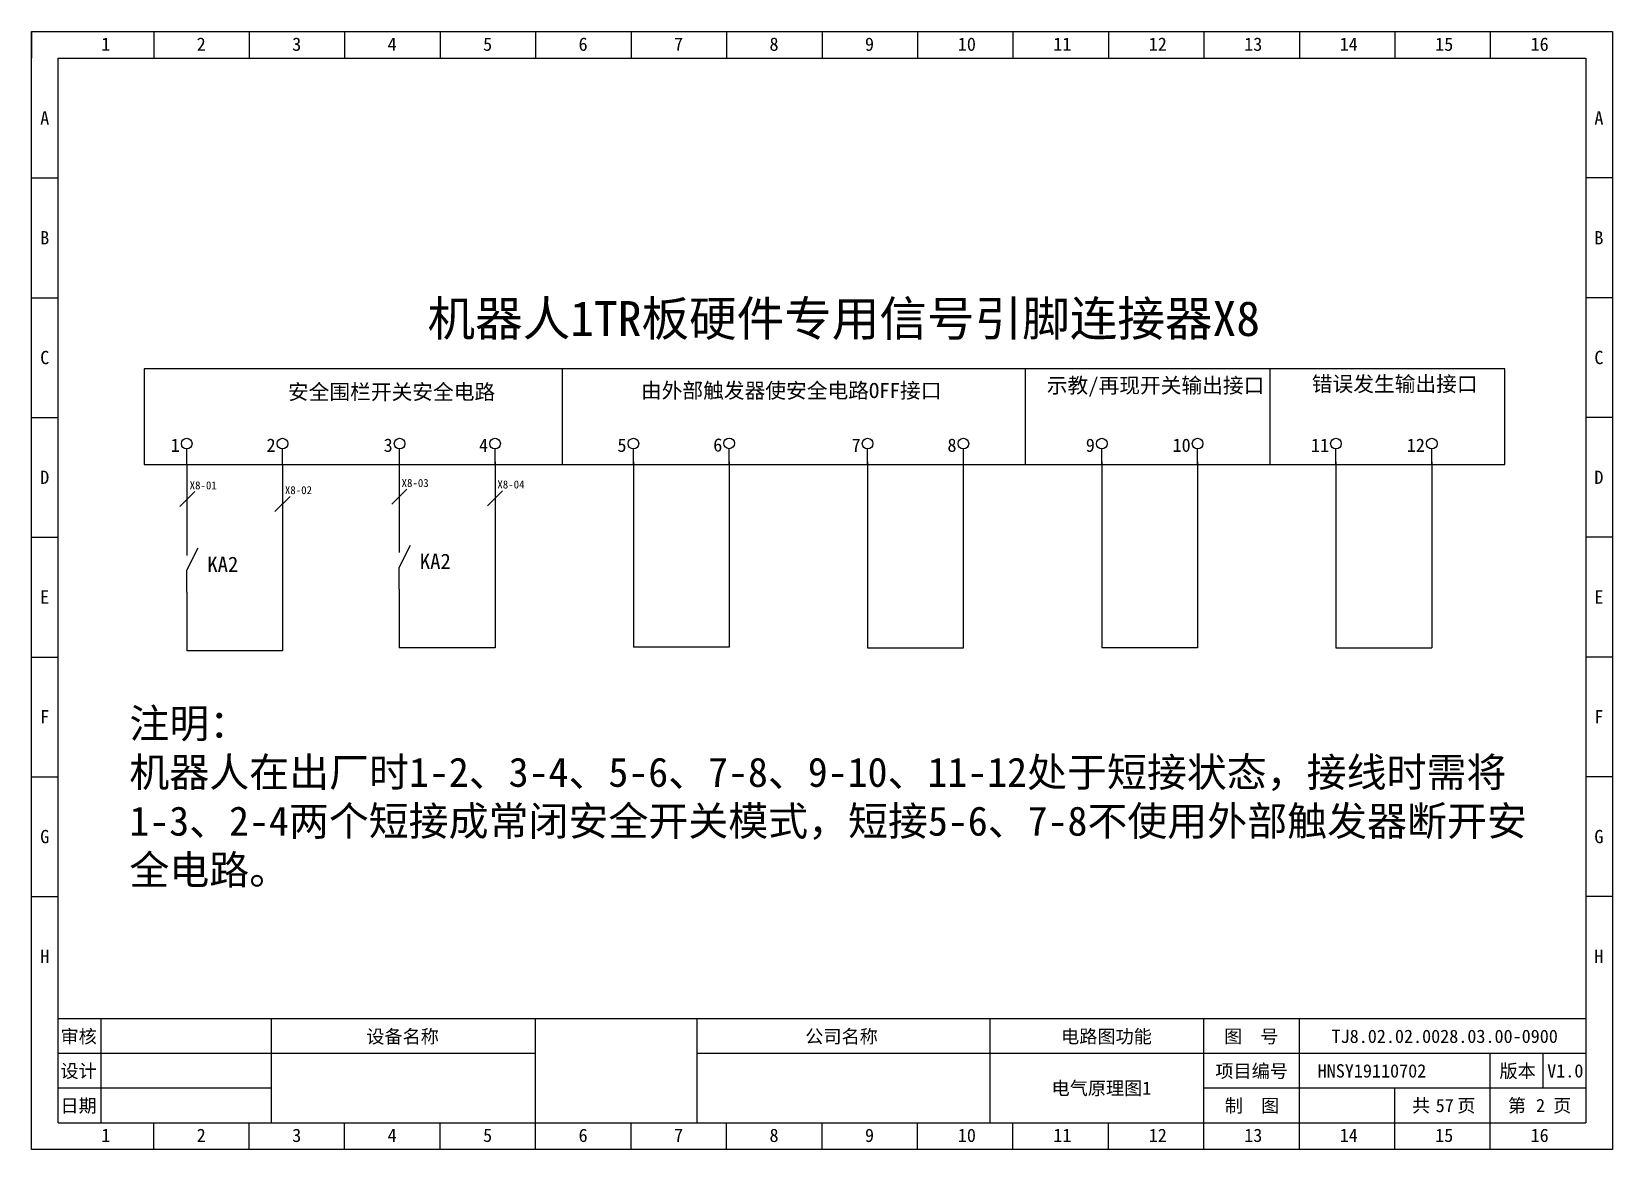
# Model space of a CAD drawing. Header units: millimetres. Extents: x 914 to 910632, y -176 to 682692.
# Drawn here: x 1900.1 to 2197.1, y 3046.2 to 3256.2 of the extents above; entities that cross this region are included whole.
import ezdxf
from ezdxf.enums import TextEntityAlignment as Align

# ---------------------------------------------------------------- set-up
doc = ezdxf.new("R2010")
doc.units = ezdxf.units.MM
doc.styles.get("Standard").update_dxf_attribs({"font": 'arial.ttf'})
doc.styles.add('宋体', font='')
doc.styles.get('宋体').set_extended_font_data('宋体')

msp = doc.modelspace()

# ---------------------------------------------------------------- texts
at = {"color": 7, "style": '宋体'}
for s, height, p in [('机器人1TR板硬件专用信号引脚连接器X8', 6.55546, (2130.906, 3205.593)), ('安全围栏开关安全电路', 2.8548, (1987.21, 3189.957)), ('由外部触发器使安全电路OFF接口', 2.85481, (2071.046, 3190.218)), ('示教/再现开关输出接口', 2.85481, (2131.726, 3191.18)), ('错误发生输出接口', 2.8548, (2171.786, 3191.458)), ('KA2', 2.8548, (1938.945, 3157.577)), ('KA2', 2.8548, (1978.871, 3158.135))]:
    msp.add_text(s, height=height, dxfattribs=at).set_placement(p, align=Align.TOP_RIGHT)
at = {"style": '宋体'}
for s, p in [('X8-03', (1969.616, 3170.672)), ('X8-01', (1929.799, 3170.224)), ('X8-02', (1947.69, 3169.319)), ('X8-04', (1987.616, 3170.387))]:
    msp.add_text(s, height=1.5, dxfattribs=at).set_placement(p)
at = {"color": 0, "insert": (1918.477, 3129.007), "char_height": 5.5021, "attachment_point": 1, "style": '宋体'}
msp.add_mtext_dynamic_manual_height_columns('{\\fSimSun|b0|i0|c134|p2;注明：}\\P{\\fSimSun|b0|i0|c134|p2;机器人在出厂时1-2、3-4、5-6、7-8、9-10、11-12处于短接状态，接线时需将1-3、2-4两个短接成常闭安全开关模式，短接5-6、7-8不使用外部触发器断开安全电路。}', width=261.96478, gutter_width=12.5, heights=[42.044], dxfattribs=at)
at = {"style": '宋体'}
for tag, text, p in [('TJ8.02.02.0028.03.00-0900', 'TJ8.01.01.0181.00.01-0900', (2165.609, 3067.469)), ('HNSY19110702', 'HNSY19110702', (2151.938, 3060.969)), ('V1.0', '1.0', (2188.26, 3060.969)), ('电气原理图1', '封页', (2101.109, 3057.719)), ('57', '01', (2165.609, 3054.469)), ('2', '01', (2183.609, 3054.469))]:
    msp.add_attdef(tag, text=text, height=2.5, dxfattribs=at).set_placement(p, align=Align.MIDDLE_CENTER)

# ---------------------------------------------------------------- blocks, each defined once
blk = doc.blocks.new('EPLSYM_LibrarySPECIAL_Symbol17_Variant1_Placement1')
at = {"color": 5, "linetype": 'Continuous', "lineweight": 25, "ltscale": 4}
blk.add_line((-4, 0), (-1, 0), dxfattribs=at)
blk.add_circle((0, 0), 1, dxfattribs=at)
at = {"color": 5}
blk.add_attdef('17_20039', text='', height=1.48, dxfattribs=at).set_placement((-2.3, 1.3), align=Align.BOTTOM_RIGHT)
at = {"color": 0}
blk.add_attdef('17_20036', text='', height=2.06, dxfattribs=at).set_placement((1, 0), align=Align.MIDDLE_LEFT)
blk = doc.blocks.new('*U388')
blk.add_line((-2.5, 0), (2.5, 0))
blk = doc.blocks.new('*U389')
at = {"color": 0, "linetype": 'ByBlock', "lineweight": -2, "transparency": 16777216}
for p in [(0, 0), (0, -22.5), (0, -45), (0, -67.5), (0, -90), (0, -112.5), (0, -135)]:
    blk.add_blockref('*U388', p, dxfattribs=at)
blk = doc.blocks.new('*U390')
blk.add_line((-2.5, 0), (2.5, 0))
blk = doc.blocks.new('*U391')
at = {"color": 0, "linetype": 'ByBlock', "lineweight": -2, "transparency": 16777216}
for p in [(0, 0), (0, -22.5), (0, -45), (0, -67.5), (0, -90), (0, -112.5), (0, -135)]:
    blk.add_blockref('*U390', p, dxfattribs=at)
blk = doc.blocks.new('制图图框')
for p, q in [((-2700.08, 789.32), (-2403.08, 789.32)), ((-2700.08, 579.32), (-2700.08, 789.32)), ((-2700.08, 789.32), (-2700.08, 784.32)), ((-2700.08, 789.32), (-2695.08, 789.32)), ((-2677.15, 789.32), (-2677.15, 784.32)), ((-2659.21, 789.32), (-2659.21, 784.32)), ((-2641.27, 789.32), (-2641.27, 784.32)), ((-2623.33, 789.32), (-2623.33, 784.32)), ((-2605.4, 789.32), (-2605.4, 784.32)), ((-2587.46, 789.32), (-2587.46, 784.32)), ((-2569.52, 789.32), (-2569.52, 784.32)), ((-2551.58, 789.32), (-2551.58, 784.32)), ((-2533.65, 789.32), (-2533.65, 784.32)), ((-2515.71, 789.32), (-2515.71, 784.32)), ((-2497.77, 789.32), (-2497.77, 784.32)), ((-2479.83, 789.32), (-2479.83, 784.32)), ((-2461.9, 789.32), (-2461.9, 784.32)), ((-2443.96, 789.32), (-2443.96, 784.32)), ((-2426.02, 789.32), (-2426.02, 784.32)), ((-2403.08, 789.32), (-2403.08, 579.32)), ((-2403.08, 789.32), (-2403.08, 784.32)), ((-2695.08, 784.32), (-2408.08, 784.32)), ((-2695.08, 584.32), (-2695.08, 784.32)), ((-2408.08, 784.32), (-2408.08, 584.32)), ((-2408.08, 603.82), (-2695.08, 603.82)), ((-2687.08, 603.82), (-2687.08, 584.32)), ((-2655.08, 603.82), (-2655.08, 584.32)), ((-2655.08, 603.82), (-2655.08, 584.32)), ((-2605.4, 579.32), (-2605.4, 603.82)), ((-2575.08, 603.82), (-2575.08, 584.32)), ((-2575.08, 603.82), (-2575.08, 584.32)), ((-2575.08, 603.82), (-2575.08, 584.32)), ((-2520.08, 603.82), (-2520.08, 584.32)), ((-2479.83, 579.32), (-2479.83, 603.82)), ((-2461.9, 579.32), (-2461.9, 603.82)), ((-2655.08, 597.32), (-2695.08, 597.32)), ((-2605.4, 597.32), (-2655.08, 597.32)), ((-2408.08, 597.32), (-2575.08, 597.32)), ((-2426.02, 579.32), (-2426.02, 597.32)), ((-2416.18, 597.32), (-2416.18, 590.82)), ((-2655.08, 590.82), (-2695.08, 590.82)), ((-2408.08, 590.82), (-2479.83, 590.82)), ((-2443.96, 579.32), (-2443.96, 590.82)), ((-2695.08, 584.32), (-2408.08, 584.32)), ((-2677.15, 579.32), (-2677.15, 584.32)), ((-2659.21, 579.32), (-2659.21, 584.32)), ((-2641.27, 579.32), (-2641.27, 584.32)), ((-2623.33, 579.32), (-2623.33, 584.32)), ((-2587.46, 579.32), (-2587.46, 584.32)), ((-2569.52, 579.32), (-2569.52, 584.32)), ((-2551.58, 579.32), (-2551.58, 584.32)), ((-2533.65, 579.32), (-2533.65, 584.32)), ((-2515.71, 579.32), (-2515.71, 584.32)), ((-2497.77, 579.32), (-2497.77, 584.32)), ((-2403.08, 579.32), (-2700.08, 579.32))]:
    blk.add_line(p, q)
blk.add_blockref('*U389', (-2697.58, 761.82))
at = {"xscale": -1}
blk.add_blockref('*U391', (-2405.58, 761.82), dxfattribs=at)
at = {"style": '宋体'}
for s, p in [('1', (-2687.01, 785.71)), ('2', (-2669.07, 785.71)), ('3', (-2651.13, 785.71)), ('4', (-2633.2, 785.71)), ('5', (-2615.26, 785.71)), ('6', (-2597.32, 785.71)), ('7', (-2579.38, 785.71)), ('8', (-2561.45, 785.71)), ('9', (-2543.51, 785.71)), ('10', (-2526.07, 785.71)), ('11', (-2508.13, 785.71)), ('12', (-2490.2, 785.71)), ('13', (-2472.26, 785.71)), ('14', (-2454.32, 785.71)), ('15', (-2436.38, 785.71)), ('16', (-2418.45, 785.71)), ('A', (-2698.47, 771.84)), ('A', (-2406.47, 771.84)), ('B', (-2698.47, 749.34)), ('B', (-2406.47, 749.34)), ('C', (-2698.47, 726.84)), ('C', (-2406.47, 726.84)), ('D', (-2698.47, 704.34)), ('D', (-2406.47, 704.34)), ('E', (-2698.47, 681.84)), ('E', (-2406.47, 681.84)), ('F', (-2698.47, 659.34)), ('F', (-2406.47, 659.34)), ('G', (-2698.47, 636.84)), ('G', (-2406.47, 636.84)), ('H', (-2698.47, 614.34)), ('H', (-2406.47, 614.34)), ('审核', (-2694.65, 599.29)), ('设备名称', (-2637.2, 599.28)), ('公司名称', (-2554.73, 599.29)), ('电路图功能', (-2506.66, 599.29)), ('图  号', (-2476.05, 599.3)), ('设计', (-2694.66, 592.79)), ('项目编号', (-2477.68, 592.79)), ('版本', (-2424.3, 592.79)), ('日期', (-2694.66, 586.29)), ('制  图', (-2475.91, 586.28)), ('共   页', (-2440.72, 586.31)), ('第   页', (-2422.72, 586.3)), ('1', (-2687.01, 580.71)), ('2', (-2669.07, 580.71)), ('3', (-2651.13, 580.71)), ('4', (-2633.2, 580.71)), ('5', (-2615.26, 580.71)), ('6', (-2597.32, 580.71)), ('7', (-2579.38, 580.71)), ('8', (-2561.45, 580.71)), ('9', (-2543.51, 580.71)), ('10', (-2526.07, 580.71)), ('11', (-2508.13, 580.71)), ('12', (-2490.2, 580.71)), ('13', (-2472.26, 580.71)), ('14', (-2454.32, 580.71)), ('15', (-2436.38, 580.71)), ('16', (-2418.45, 580.71))]:
    blk.add_text(s, height=2.5, dxfattribs=at).set_placement(p)

# ---------------------------------------------------------------- linework, layer by layer
at = {"color": 0}
for p, q in [((1999.841, 3174.865), (1999.841, 3192.865)), ((2086.818, 3174.865), (2086.818, 3192.865)), ((2132.838, 3174.865), (2132.838, 3192.865)), ((2013.177, 3175.423), (2013.177, 3140.571)), ((2031.177, 3175.423), (2031.177, 3140.571)), ((2057.177, 3175.423), (2057.151, 3140.469)), ((2075.177, 3140.469), (2075.177, 3175.423)), ((2101.177, 3175.423), (2101.177, 3140.469)), ((2119.177, 3175.423), (2119.177, 3140.469)), ((2145.177, 3175.423), (2145.177, 3140.469)), ((2163.177, 3175.423), (2163.177, 3140.469)), ((1929.251, 3161.699), (1929.251, 3157.811)), ((1969.177, 3162.257), (1969.177, 3158.369)), ((1929.251, 3155.013), (1931.374, 3159.209)), ((1969.177, 3155.571), (1971.3, 3159.767)), ((1929.251, 3150.899), (1929.251, 3155.013)), ((1969.177, 3151.457), (1969.177, 3155.571)), ((2031.177, 3140.571), (2013.177, 3140.571)), ((2057.151, 3140.469), (2075.177, 3140.469)), ((2119.177, 3140.469), (2112.76, 3140.469))]:
    msp.add_line(p, q, dxfattribs=at)
for p, q in [((1969.177, 3175.423), (1969.177, 3162.257)), ((1987.177, 3175.423), (1987.177, 3140.423)), ((1929.251, 3174.865), (1929.251, 3161.699)), ((1947.251, 3174.865), (1947.251, 3139.865)), ((1927.946, 3166.977), (1930.775, 3169.806)), ((1967.763, 3167.426), (1970.591, 3170.254)), ((1985.763, 3167.141), (1988.591, 3169.969)), ((1945.837, 3166.072), (1948.665, 3168.901)), ((1969.177, 3151.457), (1969.177, 3140.423)), ((1929.251, 3150.899), (1929.251, 3139.865)), ((1947.251, 3139.865), (1929.251, 3139.865)), ((1987.177, 3140.423), (1969.177, 3140.423)), ((2112.76, 3140.469), (2101.177, 3140.469)), ((2145.177, 3140.469), (2163.177, 3140.469))]:
    msp.add_line(p, q)
at = {"color": 7, "ltscale": 4}
msp.add_lwpolyline([(1921.251, 3174.865), (2176.877, 3174.865), (2176.877, 3192.865), (1921.251, 3192.865)], close=True, dxfattribs=at)

# ---------------------------------------------------------------- block references
msp.add_blockref('制图图框', (4600.194, 2466.901))
at = {"color": 7}
ref = msp.add_blockref('EPLSYM_LibrarySPECIAL_Symbol17_Variant1_Placement1', (1929.251, 3178.816), dxfattribs=dict(at, rotation=90))
ref.add_attrib('17_20039', '1', dxfattribs={"color": 5, "height": 2.5, "style": '宋体'}).set_placement((1927.951, 3176.516), align=Align.BOTTOM_RIGHT)
ref = msp.add_blockref('EPLSYM_LibrarySPECIAL_Symbol17_Variant1_Placement1', (1947.251, 3178.816), dxfattribs=dict(at, rotation=90))
ref.add_attrib('17_20039', '2', dxfattribs={"color": 5, "height": 2.5, "style": '宋体'}).set_placement((1945.951, 3176.516), align=Align.BOTTOM_RIGHT)
ref = msp.add_blockref('EPLSYM_LibrarySPECIAL_Symbol17_Variant1_Placement1', (1969.251, 3178.816), dxfattribs=dict(at, rotation=90))
ref.add_attrib('17_20039', '3', dxfattribs={"color": 5, "height": 2.5, "style": '宋体'}).set_placement((1967.951, 3176.516), align=Align.BOTTOM_RIGHT)
ref = msp.add_blockref('EPLSYM_LibrarySPECIAL_Symbol17_Variant1_Placement1', (1987.177, 3178.816), dxfattribs=dict(at, rotation=90))
ref.add_attrib('17_20039', '4', dxfattribs={"color": 5, "height": 2.5, "style": '宋体'}).set_placement((1985.877, 3176.516), align=Align.BOTTOM_RIGHT)
ref = msp.add_blockref('EPLSYM_LibrarySPECIAL_Symbol17_Variant1_Placement1', (2013.177, 3178.816), dxfattribs=dict(at, rotation=90))
ref.add_attrib('17_20039', '5', dxfattribs={"color": 5, "height": 2.5, "style": '宋体'}).set_placement((2011.877, 3176.516), align=Align.BOTTOM_RIGHT)
ref = msp.add_blockref('EPLSYM_LibrarySPECIAL_Symbol17_Variant1_Placement1', (2031.177, 3178.865), dxfattribs=dict(at, rotation=90))
ref.add_attrib('17_20039', '6', dxfattribs={"color": 5, "height": 2.5, "style": '宋体'}).set_placement((2029.877, 3176.565), align=Align.BOTTOM_RIGHT)
ref = msp.add_blockref('EPLSYM_LibrarySPECIAL_Symbol17_Variant1_Placement1', (2057.177, 3178.813), dxfattribs=dict(at, rotation=90))
ref.add_attrib('17_20039', '7', dxfattribs={"color": 5, "height": 2.5, "style": '宋体'}).set_placement((2055.877, 3176.513), align=Align.BOTTOM_RIGHT)
ref = msp.add_blockref('EPLSYM_LibrarySPECIAL_Symbol17_Variant1_Placement1', (2075.177, 3178.816), dxfattribs=dict(at, rotation=90))
ref.add_attrib('17_20039', '8', dxfattribs={"color": 5, "height": 2.5, "style": '宋体'}).set_placement((2073.877, 3176.516), align=Align.BOTTOM_RIGHT)
ref = msp.add_blockref('EPLSYM_LibrarySPECIAL_Symbol17_Variant1_Placement1', (2101.177, 3178.813), dxfattribs=dict(at, rotation=90))
ref.add_attrib('17_20039', '9', dxfattribs={"color": 5, "height": 2.5, "style": '宋体'}).set_placement((2099.877, 3176.513), align=Align.BOTTOM_RIGHT)
ref = msp.add_blockref('EPLSYM_LibrarySPECIAL_Symbol17_Variant1_Placement1', (2119.178, 3178.816), dxfattribs=dict(at, rotation=90))
ref.add_attrib('17_20039', '10', dxfattribs={"color": 5, "height": 2.5, "style": '宋体'}).set_placement((2117.878, 3176.516), align=Align.BOTTOM_RIGHT)
ref = msp.add_blockref('EPLSYM_LibrarySPECIAL_Symbol17_Variant1_Placement1', (2145.177, 3178.813), dxfattribs=dict(at, rotation=90))
ref.add_attrib('17_20039', '11', dxfattribs={"color": 5, "height": 2.5, "style": '宋体'}).set_placement((2143.877, 3176.513), align=Align.BOTTOM_RIGHT)
ref = msp.add_blockref('EPLSYM_LibrarySPECIAL_Symbol17_Variant1_Placement1', (2163.178, 3178.816), dxfattribs=dict(at, rotation=90))
ref.add_attrib('17_20039', '12', dxfattribs={"color": 5, "height": 2.5, "style": '宋体'}).set_placement((2161.878, 3176.516), align=Align.BOTTOM_RIGHT)

msp.set_redraw_order([(e.dxf.handle, doc.entitydb.next_handle()) for e in msp.query("TEXT MTEXT ATTDEF DIMENSION ARC_DIMENSION")])  # texts and dimensions are drawn at this point

doc.saveas('drawing.dxf')
